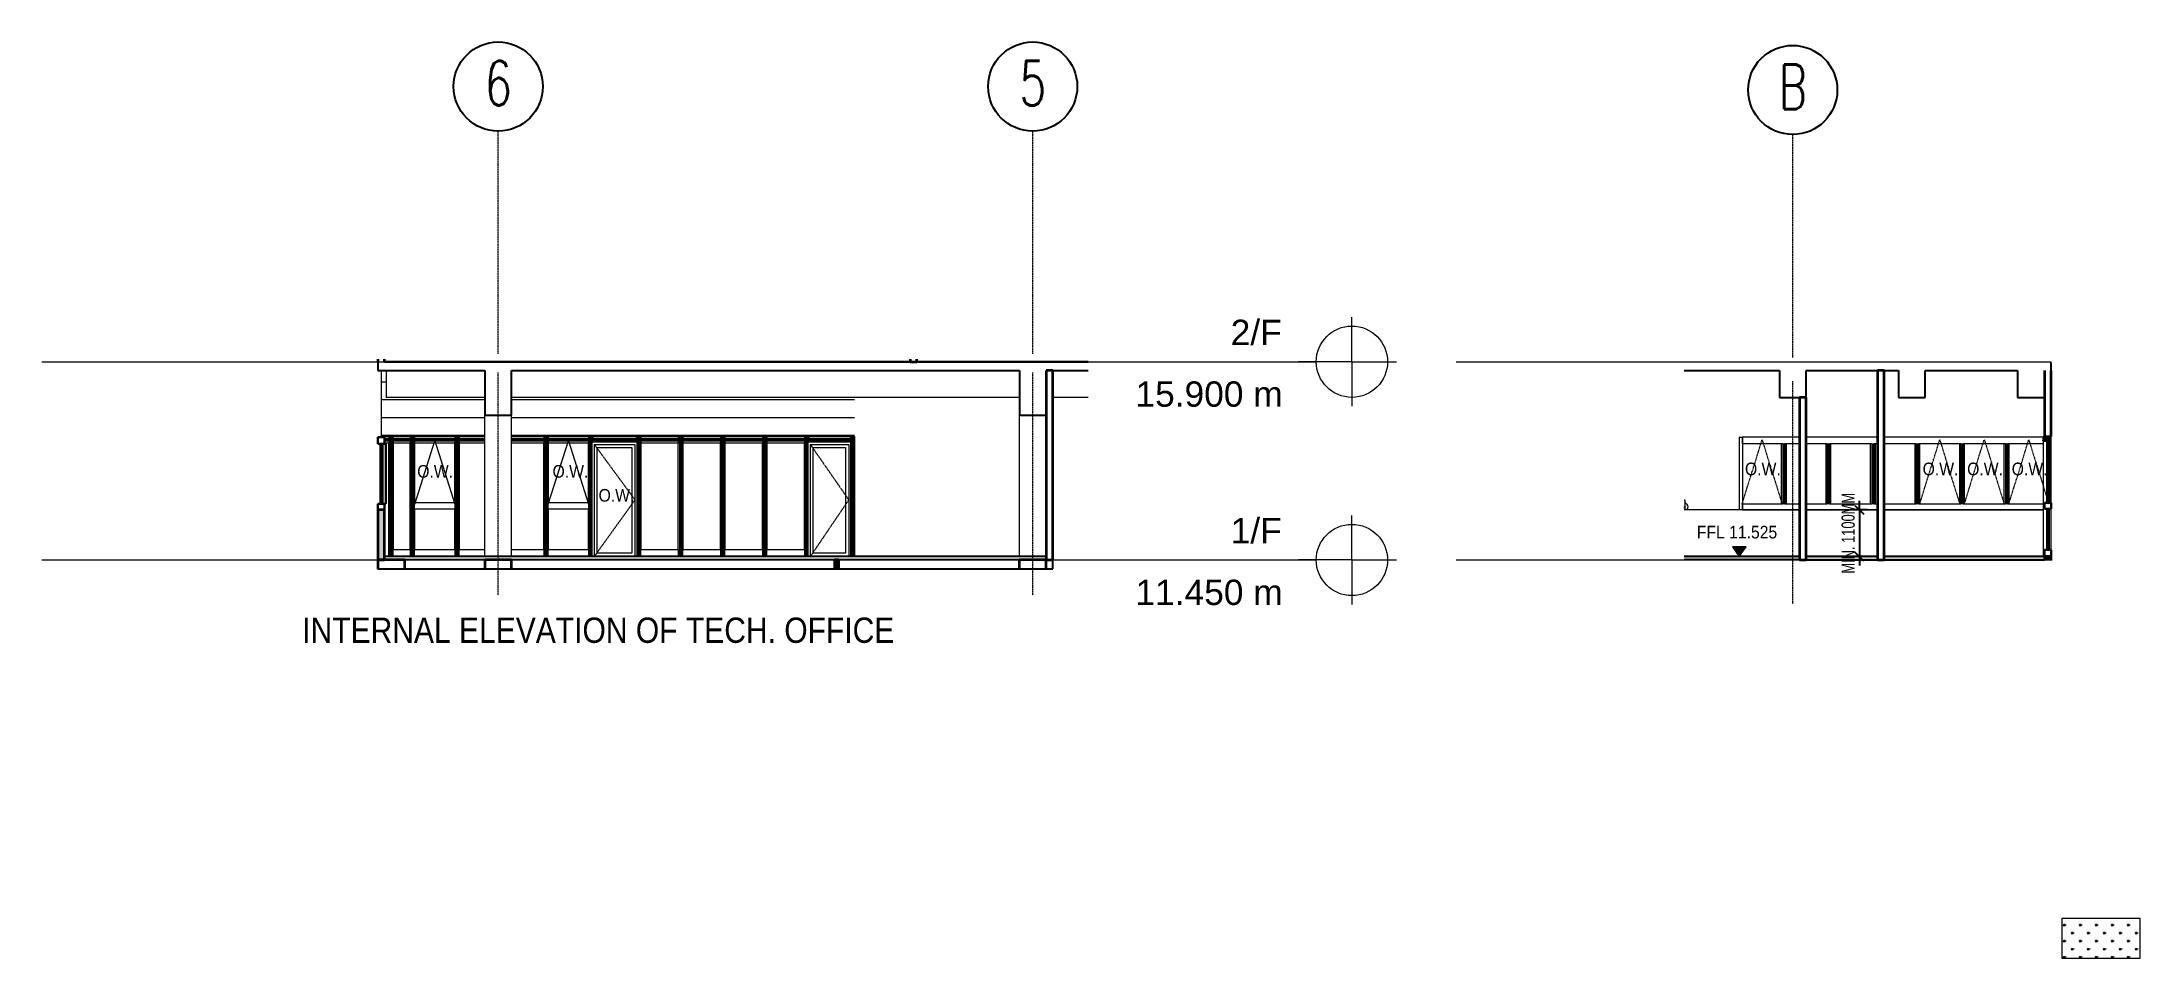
# Model space of a CAD drawing. Header units: millimetres. Extents: x 12827 to 178996, y -27589 to 73652.
# Drawn here: x 131893 to 178996, y 2517 to 23075 of the extents above; entities that cross this region are included whole.
import ezdxf

# ---------------------------------------------------------------- set-up
doc = ezdxf.new("R2010")
doc.units = ezdxf.units.MM
for name, pattern in [('Center', [40, 10, -5, 20, -5]), ('Dash', [6, 3, -3]), ('Grid Line__1_200_', [10.5, 6, -1.5, 1.5, -1.5]), ('Hidden', [7.14375, 4.7625, -2.38125])]:
    doc.linetypes.add(name, pattern=pattern)
for name, color, linetype, lineweight in [('A-ANNO-DIMS', 211, 'Continuous', 5), ('A-ANNO-NOTE', 131, 'Continuous', 25), ('A-DETL', 90, 'Continuous', 9), ('A-DETL-GENF', 92, 'Continuous', 20), ('A-DETL-HDLN', 90, 'Dash', 9), ('A-DETL-THIN', 151, 'Continuous', 9), ('A-FLOR', 192, 'Continuous', 9), ('A-FLOR-LEVL', 51, 'Continuous', 9), ('A-FLOR-PATT', 8, 'Continuous', 9), ('A-GENM', 13, 'Continuous', 20), ('A-GLAZ-CURT', 52, 'Continuous', 20), ('A-GLAZ-CURT-HDLN', 51, 'Hidden', 20), ('A-GLAZ-CWMG', 51, 'Continuous', 20), ('A-WALL', 113, 'Continuous', 20), ('A-WALL-PATT', 111, 'Continuous', 20), ('G-ANNO-TEXT', 231, 'Continuous', 5), ('S-BEAM', 12, 'Continuous', 20), ('S-COLS', 52, 'Continuous', 20), ('S-GRID', 1, 'Continuous', 5), ('S-GRID-IDEN', 1, 'Continuous', 25)]:
    doc.layers.add(name, color=color, linetype=linetype, lineweight=lineweight)
doc.styles.add('Arial_2', font='arial.ttf', dxfattribs={"width": 0.7, "height": 295.05988})
doc.styles.add('RomanS', font='romans__.ttf', dxfattribs={"width": 0.7, "height": 1003.164557})
doc.styles.add('Swis721 BT_1', font='swiss.ttf', dxfattribs={"width": 0.89, "height": 283.821263})
doc.styles.add('Swis721 BT_2', font='swiss.ttf', dxfattribs={"width": 0.85, "height": 567.642527})
doc.styles.add('Swis721 BT_3', font='swiss.ttf', dxfattribs={"height": 567.642527})
doc.dimstyles.new('Linear_-_1_5mm_Arial', dxfattribs={"dimscale": 304.8, "dimtxt": 300, "dimasz": 0.656168, "dimexe": 0.656168, "dimexo": 0.0625, "dimgap": 0.328084, "dimtad": 1, "dimdec": 0, "dimzin": 0, "dimdsep": 46, "dimtxsty": 'Arial_2', "dimblk1": 'OBLIQUE', "dimblk2": 'OBLIQUE', "dimsah": 1, "dimcen": 0.09, "dimadec": 0, "dimazin": 0, "dimtfac": 1, "dimtdec": 4, "dimtix": 1, "dimtmove": 0, "dimatfit": 3, "dimfxl": 0.656168, "dimfxlon": 1, "dimtvp": 1, "dimtolj": 1, "dimtzin": 0, "dimarcsym": 2})

msp = doc.modelspace()

# ---------------------------------------------------------------- texts
at = {"layer": 'A-FLOR-LEVL', "lineweight": 5, "char_height": 567.642527, "attachment_point": 3, "line_spacing_factor": 1.00667, "style": 'Swis721 BT_3'}
for s, insert, width in [('2/F', (159726.50714, 16842.18284), 1360.6660762), ('15.900 m', (159748.42802, 15458.13886), 3923.6138175), ('1/F', (159726.50714, 12392.18284), 1360.6660762), ('11.450 m', (159748.42802, 11008.13886), 3923.6138175)]:
    msp.add_mtext(s, dxfattribs=dict(at, insert=insert, width=width))
at = {"layer": 'G-ANNO-TEXT', "color": 7, "attachment_point": 1, "line_spacing_factor": 1.00667}
for s, insert, char_height, width, style in [('O.W.', (140318.12195, 13580.50802), 283.821263, 932.4, 'Swis721 BT_1'), ('O.W.', (143356.21083, 13580.50802), 283.821263, 932.4, 'Swis721 BT_1'), ('O.W.', (170126.96026, 13635.51858), 283.821263, 932.4, 'Swis721 BT_1'), ('O.W.', (174114.46026, 13635.51858), 283.821263, 932.4, 'Swis721 BT_1'), ('O.W.', (175114.46027, 13635.51858), 283.821263, 932.4, 'Swis721 BT_1'), ('O.W.', (176114.46027, 13635.51858), 283.821263, 932.4, 'Swis721 BT_1'), ('O.W.', (144389.69985, 13043.1999), 283.821263, 932.4, 'Swis721 BT_1'), ('FFL 11.525', (169045.42354, 12216.84676), 283.821263, 2095.2, 'Swis721 BT_1'), ('INTERNAL ELEVATION OF TECH. OFFICE', (137736.13209, 10157.85852), 567.642527, 15393.6, 'Swis721 BT_2')]:
    msp.add_mtext(s, dxfattribs=dict(at, insert=insert, char_height=char_height, width=width, style=style))
at = {"layer": 'S-GRID-IDEN', "lineweight": 5, "char_height": 1003.164557, "attachment_point": 2, "line_spacing_factor": 0.964689, "style": 'RomanS'}
for s, insert, width in [('\\fRomanS|b0|i0|c134|p2|;\\W.7;6', (142138.46849, 22650.3874), 792), ('\\fRomanS|b0|i0|c134|p2|;\\W.7;5', (154138.46849, 22650.3874), 792), ('\\fRomanS|b0|i0|c134|p2|;\\W.7;B', (171201.05753, 22572.92092), 984)]:
    msp.add_mtext(s, dxfattribs=dict(at, insert=insert, width=width))

# ---------------------------------------------------------------- blocks, each defined once
blk = doc.blocks.new('System Panel - _DLN__12_12mm laminated clear glass-18442147-Section 44')
at = {"layer": 'A-GLAZ-CURT'}
for p, q in [((37884, 14075), (37794, 14075)), ((37794, 14075), (37794, 14060)), ((37884, 12665), (37884, 14075)), ((37794, 12710), (37794, 12665)), ((37794, 12665), (37794, 11525)), ((37884, 11525), (37884, 12665))]:
    blk.add_line(p, q, dxfattribs=at)
blk = doc.blocks.new('Rectangular Mullion - DLN_FRAME 2-18442152-Section 44')
at = {"layer": 'A-GLAZ-CWMG'}
for p, q in [((47314, 14175), (47314, 14225)), ((47314, 14160), (47314, 14175)), ((47314, 14175), (48239, 14175)), ((47314, 14140), (47314, 14160)), ((47314, 14160), (48239, 14160)), ((47314, 14125), (47314, 14140)), ((48239, 14140), (47314, 14140)), ((48239, 14225), (48239, 14175)), ((48239, 14175), (48239, 14160)), ((48239, 14160), (48239, 14140)), ((48239, 14140), (48239, 14125)), ((47314, 14095), (47314, 14125)), ((47314, 14125), (48239, 14125)), ((48239, 14125), (48239, 14095))]:
    blk.add_line(p, q, dxfattribs=at)
blk = doc.blocks.new('Rectangular Mullion - DLN_FRAME-18393997-Section 44')
at = {"layer": 'A-GLAZ-CWMG'}
for p, q in [((48264, 12665), (48264, 11525)), ((48279, 11525), (48279, 12665)), ((48299, 12665), (48299, 11525)), ((48314, 12665), (48314, 11525))]:
    blk.add_line(p, q, dxfattribs=at)
blk = doc.blocks.new('System Panel - _DLN__12_12mm laminated clear glass-18442162-Section 44')
at = {"layer": 'A-GLAZ-CURT'}
for p, q in [((41464, 12598), (41464, 11675)), ((42364, 11675), (42364, 12598))]:
    blk.add_line(p, q, dxfattribs=at)
blk = doc.blocks.new('Curtain Wall Door 1 - Curtain Wall Door 1-18442149-Section 44')
at = {"layer": 'A-GLAZ-CURT'}
for p, q in [((43459, 14095), (42444, 14095)), ((42444, 11525), (42444, 14095)), ((42494, 14045), (42494, 11525)), ((42494, 14045), (43409, 14045)), ((42564, 11600), (42564, 13975)), ((42564, 13975), (43339, 13975)), ((43339, 13975), (43339, 11600)), ((43409, 14045), (43409, 11525)), ((43459, 11525), (43459, 14095)), ((43339, 11600), (42564, 11600))]:
    blk.add_line(p, q, dxfattribs=at)
at = {"layer": 'A-GLAZ-CURT-HDLN'}
for p, q in [((42494, 14045), (43409, 12800)), ((43409, 12800), (42494, 11525))]:
    blk.add_line(p, q, dxfattribs=at)
blk = doc.blocks.new('System Panel - _DLN__12_12mm laminated clear glass-18442151-Section 44')
at = {"layer": 'A-GLAZ-CURT'}
for p, q in [((44383, 14075), (43539, 14075)), ((43539, 14075), (43539, 12665)), ((44383, 12665), (44383, 14075)), ((43539, 12665), (43539, 11675)), ((44383, 11675), (44383, 12665))]:
    blk.add_line(p, q, dxfattribs=at)
blk = doc.blocks.new('Rectangular Mullion - DLN_FRAME 2-18442139-Section 44')
at = {"layer": 'A-GLAZ-CWMG'}
for p, q in [((40639, 14175), (41364, 14175)), ((40639, 14160), (41364, 14160)), ((41364, 14140), (40639, 14140)), ((41364, 14225), (41364, 14175)), ((41364, 14175), (41364, 14160)), ((41364, 14160), (41364, 14140)), ((41364, 14140), (41364, 14125)), ((40639, 14125), (41364, 14125)), ((41364, 14125), (41364, 14075))]:
    blk.add_line(p, q, dxfattribs=at)
blk = doc.blocks.new('Rectangular Mullion - DLN_FRAME 2-V311-Section 44')
at = {"layer": 'A-GLAZ-CWMG'}
for p, q in [((41464, 14175), (41464, 14225)), ((41464, 14160), (41464, 14175)), ((41464, 14175), (42364, 14175)), ((41464, 14140), (41464, 14160)), ((41464, 14160), (42364, 14160)), ((41464, 14125), (41464, 14140)), ((42364, 14140), (41464, 14140)), ((42364, 14225), (42364, 14175)), ((42364, 14175), (42364, 14160)), ((42364, 14160), (42364, 14140)), ((42364, 14140), (42364, 14125)), ((41464, 14075), (41464, 14125)), ((41464, 14125), (42364, 14125)), ((42364, 14125), (42364, 14075))]:
    blk.add_line(p, q, dxfattribs=at)
blk = doc.blocks.new('Rectangular Mullion - DLN_FRAME 2-18442148-Section 44')
at = {"layer": 'A-GLAZ-CWMG'}
for p, q in [((42464, 14175), (42464, 14225)), ((42464, 14160), (42464, 14175)), ((42464, 14175), (43439, 14175)), ((42464, 14140), (42464, 14160)), ((42464, 14160), (43439, 14160)), ((42464, 14125), (42464, 14140)), ((43439, 14140), (42464, 14140)), ((43439, 14225), (43439, 14175)), ((43439, 14175), (43439, 14160)), ((43439, 14160), (43439, 14140)), ((43439, 14140), (43439, 14125)), ((42464, 14095), (42464, 14125)), ((42464, 14125), (43439, 14125)), ((43439, 14125), (43439, 14095))]:
    blk.add_line(p, q, dxfattribs=at)
blk = doc.blocks.new('Rectangular Mullion - DLN_FRAME 2-18442150-Section 44')
at = {"layer": 'A-GLAZ-CWMG'}
for p, q in [((43539, 14175), (43539, 14225)), ((43539, 14160), (43539, 14175)), ((43539, 14175), (44383, 14175)), ((43539, 14140), (43539, 14160)), ((43539, 14160), (44383, 14160)), ((43539, 14125), (43539, 14140)), ((44383, 14140), (43539, 14140)), ((44383, 14225), (44383, 14175)), ((44383, 14175), (44383, 14160)), ((44383, 14160), (44383, 14140)), ((44383, 14140), (44383, 14125)), ((43539, 14075), (43539, 14125)), ((43539, 14125), (44383, 14125)), ((44383, 14125), (44383, 14075))]:
    blk.add_line(p, q, dxfattribs=at)
blk = doc.blocks.new('Rectangular Mullion - DLN_150 x 150mm _WD_-STUR_ OPENING-18440278-Section 44')
at = {"layer": 'A-GLAZ-CWMG'}
for p, q in [((43539, 11525), (43539, 11675)), ((44383, 11675), (43539, 11675)), ((44383, 11675), (44383, 11525))]:
    blk.add_line(p, q, dxfattribs=at)
blk = doc.blocks.new('Rectangular Mullion - DLN_FRAME-15967582-Section 44')
at = {"layer": 'A-GLAZ-CWMG'}
for p, q in [((42389, 12665), (42389, 11525)), ((42404, 11525), (42404, 12665)), ((42424, 12665), (42424, 11525)), ((42439, 12665), (42439, 11525))]:
    blk.add_line(p, q, dxfattribs=at)
blk = doc.blocks.new('Rectangular Mullion - DLN_FRAME-15967581-Section 44')
at = {"layer": 'A-GLAZ-CWMG'}
for p, q in [((43464, 12665), (43464, 11525)), ((43479, 11525), (43479, 12665)), ((43499, 12665), (43499, 11525)), ((43514, 12665), (43514, 11525))]:
    blk.add_line(p, q, dxfattribs=at)
blk = doc.blocks.new('System Panel - _DLN__12_12mm laminated clear glass-18442143-Section 44')
at = {"layer": 'A-GLAZ-CURT'}
for p, q in [((41364, 14075), (40639, 14075)), ((41364, 12665), (41364, 14075)), ((41364, 11675), (41364, 12665))]:
    blk.add_line(p, q, dxfattribs=at)
blk = doc.blocks.new('System Panel - _DLN__12_12mm laminated clear glass-V312-Section 44')
at = {"layer": 'A-GLAZ-CURT'}
for p, q in [((40039, 14075), (39464, 14075)), ((39464, 14075), (39464, 12665)), ((39464, 12665), (39464, 11675))]:
    blk.add_line(p, q, dxfattribs=at)
blk = doc.blocks.new('Rectangular Mullion - DLN_FRAME 2-18442144-Section 44')
at = {"layer": 'A-GLAZ-CWMG'}
for p, q in [((37984, 14175), (37984, 14225)), ((37984, 14160), (37984, 14175)), ((37984, 14175), (38364, 14175)), ((37984, 14140), (37984, 14160)), ((37984, 14160), (38364, 14160)), ((37984, 14125), (37984, 14140)), ((38364, 14140), (37984, 14140)), ((38364, 14225), (38364, 14175)), ((38364, 14175), (38364, 14160)), ((38364, 14160), (38364, 14140)), ((38364, 14140), (38364, 14125)), ((37984, 14075), (37984, 14125)), ((37984, 14125), (38364, 14125)), ((38364, 14125), (38364, 14075))]:
    blk.add_line(p, q, dxfattribs=at)
blk = doc.blocks.new('Rectangular Mullion - DLN_FRAME 2-V313-Section 44')
at = {"layer": 'A-GLAZ-CWMG'}
for p, q in [((39464, 14175), (39464, 14225)), ((39464, 14160), (39464, 14175)), ((39464, 14175), (40039, 14175)), ((39464, 14140), (39464, 14160)), ((39464, 14160), (40039, 14160)), ((39464, 14125), (39464, 14140)), ((40039, 14140), (39464, 14140)), ((39464, 14075), (39464, 14125)), ((39464, 14125), (40039, 14125))]:
    blk.add_line(p, q, dxfattribs=at)
blk = doc.blocks.new('Rectangular Mullion - DLN_150 x 150mm _WD_-STUR_ OPENING-18440271-Section 44')
at = {"layer": 'A-GLAZ-CWMG'}
for p, q in [((38464, 11525), (38464, 11675)), ((39364, 11675), (38464, 11675)), ((39364, 11675), (39364, 11525))]:
    blk.add_line(p, q, dxfattribs=at)
blk = doc.blocks.new('Rectangular Mullion - DLN_150 x 150mm _WD_-STUR_ OPENING-V314-Section 44')
at = {"layer": 'A-GLAZ-CWMG'}
for p in [(39464, 11525), (40039, 11675)]:
    blk.add_line(p, (39464, 11675), dxfattribs=at)
blk = doc.blocks.new('Rectangular Mullion - DLN_150 x 150mm _WD_-STUR_ OPENING-V315-Section 44')
at = {"layer": 'A-GLAZ-CWMG'}
for q in [(40639, 11675), (41364, 11525)]:
    blk.add_line((41364, 11675), q, dxfattribs=at)
blk = doc.blocks.new('Rectangular Mullion - DLN_150 x 150mm _WD_-STUR_ OPENING-18440640-Section 44')
at = {"layer": 'A-GLAZ-CWMG', "lineweight": 30}
for p, q in [((37639, 14210), (37639, 14060)), ((37789, 14210), (37639, 14210)), ((37789, 14060), (37789, 14210)), ((37639, 14060), (37789, 14060))]:
    blk.add_line(p, q, dxfattribs=at)
blk = doc.blocks.new('Rectangular Mullion - DLN_135 x 150mm _WD_-STUR_ OPENING-18440606-Section 44')
at = {"layer": 'A-GLAZ-CWMG', "lineweight": 30}
for p, q in [((37639, 12710), (37639, 12575)), ((37789, 12710), (37639, 12710)), ((37639, 12575), (37789, 12575)), ((37789, 12575), (37789, 12710))]:
    blk.add_line(p, q, dxfattribs=at)
blk = doc.blocks.new('Rectangular Mullion - DLN_FRAME-18440576-Section 44')
at = {"layer": 'A-GLAZ-CWMG'}
blk.add_line((37684, 14060), (37684, 12710), dxfattribs=at)
at = {"layer": 'A-GLAZ-CWMG', "lineweight": 30}
for p, q in [((37714, 14060), (37699, 14060)), ((37699, 14060), (37699, 12710)), ((37714, 12710), (37714, 14060)), ((37814, 14060), (37741, 14060)), ((37741, 14060), (37741, 12710)), ((37814, 12710), (37814, 14060)), ((37699, 12710), (37714, 12710)), ((37741, 12710), (37814, 12710))]:
    blk.add_line(p, q, dxfattribs=at)
blk = doc.blocks.new('Curtain Wall Door 1 - Curtain Wall Door 1-18442153-Section 44')
at = {"layer": 'A-GLAZ-CURT'}
for p, q in [((48259, 14095), (47294, 14095)), ((47294, 11525), (47294, 14095)), ((47344, 14045), (47344, 11525)), ((47344, 14045), (48209, 14045)), ((47414, 11600), (47414, 13975)), ((47414, 13975), (48139, 13975)), ((48139, 13975), (48139, 11600)), ((48209, 14045), (48209, 11525)), ((48259, 11525), (48259, 14095)), ((48139, 11600), (47414, 11600))]:
    blk.add_line(p, q, dxfattribs=at)
at = {"layer": 'A-GLAZ-CURT-HDLN'}
for p, q in [((47344, 14045), (48209, 12800)), ((48209, 12800), (47344, 11525))]:
    blk.add_line(p, q, dxfattribs=at)
blk = doc.blocks.new('System Panel - _DLN__12_12mm laminated clear glass-18442163-Section 44')
at = {"layer": 'A-GLAZ-CURT'}
for p, q in [((39364, 14075), (38464, 14075)), ((38464, 14075), (38464, 12733)), ((39364, 12733), (39364, 14075))]:
    blk.add_line(p, q, dxfattribs=at)
blk = doc.blocks.new('Rectangular Mullion - DLN_FRAME-16088856-Section 44')
at = {"layer": 'A-GLAZ-CWMG'}
for p, q in [((48239, 14225), (48239, 14175)), ((48264, 14225), (48279, 14225)), ((48264, 14225), (48264, 12665)), ((48279, 14225), (48299, 14225)), ((48279, 12665), (48279, 14225)), ((48299, 14225), (48314, 14225)), ((48299, 14225), (48299, 12665)), ((48314, 14225), (48314, 12665)), ((48239, 14125), (48239, 14095))]:
    blk.add_line(p, q, dxfattribs=at)
blk = doc.blocks.new('Rectangular Mullion - DLN_FRAME-16088757-Section 44')
at = {"layer": 'A-GLAZ-CWMG'}
for p, q in [((38364, 14225), (38364, 14175)), ((38389, 14225), (38404, 14225)), ((38389, 14225), (38389, 12665)), ((38404, 14225), (38424, 14225)), ((38404, 12665), (38404, 14225)), ((38424, 14225), (38439, 14225)), ((38424, 14225), (38424, 12665)), ((38439, 14225), (38439, 12665)), ((38464, 14225), (38464, 14175)), ((38364, 14125), (38364, 14075)), ((38464, 14125), (38464, 14075))]:
    blk.add_line(p, q, dxfattribs=at)
blk = doc.blocks.new('Rectangular Mullion - DLN_FRAME-V316-Section 44')
at = {"layer": 'A-GLAZ-CWMG'}
for p, q in [((42364, 14225), (42364, 14175)), ((42389, 14225), (42404, 14225)), ((42389, 14225), (42389, 12665)), ((42404, 14225), (42424, 14225)), ((42404, 12665), (42404, 14225)), ((42424, 14225), (42439, 14225)), ((42424, 14225), (42424, 12665)), ((42439, 14225), (42439, 12665)), ((42464, 14225), (42464, 14175)), ((42364, 14125), (42364, 14075)), ((42464, 14125), (42464, 14095))]:
    blk.add_line(p, q, dxfattribs=at)
blk = doc.blocks.new('Rectangular Mullion - DLN_FRAME-16088758-Section 44')
at = {"layer": 'A-GLAZ-CWMG'}
for p, q in [((43439, 14225), (43439, 14175)), ((43464, 14225), (43479, 14225)), ((43464, 14225), (43464, 12665)), ((43479, 14225), (43499, 14225)), ((43479, 12665), (43479, 14225)), ((43499, 14225), (43514, 14225)), ((43499, 14225), (43499, 12665)), ((43514, 14225), (43514, 12665)), ((43539, 14225), (43539, 14175)), ((43439, 14125), (43439, 14095)), ((43539, 14125), (43539, 14075))]:
    blk.add_line(p, q, dxfattribs=at)
blk = doc.blocks.new('Rectangular Mullion - DLN_FRAME-V317-Section 44')
at = {"layer": 'A-GLAZ-CWMG'}
for p, q in [((44383, 14225), (44383, 14175)), ((44408, 14225), (44423, 14225)), ((44408, 14225), (44408, 12665)), ((44423, 14225), (44443, 14225)), ((44423, 12665), (44423, 14225)), ((44443, 14225), (44458, 14225)), ((44443, 14225), (44443, 12665)), ((44458, 14225), (44458, 12665)), ((44483, 14225), (44483, 14175)), ((44383, 14125), (44383, 14075)), ((44483, 14125), (44483, 14075))]:
    blk.add_line(p, q, dxfattribs=at)
blk = doc.blocks.new('Rectangular Mullion - DLN_FRAME-V318-Section 44')
at = {"layer": 'A-GLAZ-CWMG'}
for p, q in [((47214, 14225), (47214, 14175)), ((47239, 14225), (47254, 14225)), ((47239, 14225), (47239, 12665)), ((47254, 14225), (47274, 14225)), ((47254, 12665), (47254, 14225)), ((47274, 14225), (47289, 14225)), ((47274, 14225), (47274, 12665)), ((47289, 14225), (47289, 12665)), ((47314, 14225), (47314, 14175)), ((47214, 14125), (47214, 14075)), ((47314, 14125), (47314, 14095))]:
    blk.add_line(p, q, dxfattribs=at)
blk = doc.blocks.new('Rectangular Mullion - DLN_135 x 150mm _WD_-STUR_ OPENING-18442161-Section 44')
at = {"layer": 'A-GLAZ-CWMG'}
for p, q in [((41464, 12598), (41464, 12733)), ((42364, 12733), (41464, 12733)), ((42364, 12733), (42364, 12598)), ((41464, 12598), (42364, 12598))]:
    blk.add_line(p, q, dxfattribs=at)
blk = doc.blocks.new('Structural Framing 2 - Structural Framing 2-14365667-Section 44')
at = {"layer": 'S-BEAM', "lineweight": 35}
for p, q in [((37639, 11450), (37639, 11246)), ((38246, 11450), (37639, 11450)), ((38246, 11246), (38246, 11450)), ((40039, 11450), (40039, 11246)), ((40639, 11450), (40039, 11450)), ((40639, 11246), (40639, 11450)), ((52039, 11450), (52039, 11246)), ((52639, 11450), (52039, 11450)), ((52639, 11246), (52639, 11450))]:
    blk.add_line(p, q, dxfattribs=at)
blk = doc.blocks.new('System Panel - _DLN__12_12mm laminated clear glass-18442145-Section 44')
at = {"layer": 'A-GLAZ-CURT'}
for p, q in [((38364, 14075), (37984, 14075)), ((37984, 14075), (37984, 12665)), ((38364, 12665), (38364, 14075)), ((37984, 12665), (37984, 11675)), ((38364, 11675), (38364, 12665))]:
    blk.add_line(p, q, dxfattribs=at)
blk = doc.blocks.new('Rectangular Mullion - DLN_FRAME 2-18442146-Section 44')
at = {"layer": 'A-GLAZ-CWMG'}
for p, q in [((37794, 14175), (37794, 14225)), ((37794, 14160), (37794, 14175)), ((37794, 14175), (37884, 14175)), ((37794, 14140), (37794, 14160)), ((37794, 14160), (37884, 14160)), ((37794, 14125), (37794, 14140)), ((37884, 14140), (37794, 14140)), ((37884, 14225), (37884, 14175)), ((37884, 14175), (37884, 14160)), ((37884, 14160), (37884, 14140)), ((37884, 14140), (37884, 14125)), ((37794, 14075), (37794, 14125)), ((37794, 14125), (37884, 14125)), ((37884, 14125), (37884, 14075))]:
    blk.add_line(p, q, dxfattribs=at)
blk = doc.blocks.new('Rectangular Mullion - DLN_150 x 150mm _WD_-STUR_ OPENING-18440291-Section 44')
at = {"layer": 'A-GLAZ-CWMG'}
for p, q in [((37984, 11525), (37984, 11675)), ((38364, 11675), (37984, 11675)), ((38364, 11675), (38364, 11525))]:
    blk.add_line(p, q, dxfattribs=at)
blk = doc.blocks.new('System Panel - _DLN__12_12mm laminated clear glass-18442162-Section 45')
at = {"layer": 'A-GLAZ-CURT', "lineweight": 30}
for p, q in [((45620, 12598), (45620, 11675)), ((45645, 12598), (45620, 12598)), ((45645, 11675), (45645, 12598)), ((45620, 11675), (45645, 11675))]:
    blk.add_line(p, q, dxfattribs=at)
blk = doc.blocks.new('Rectangular Mullion - DLN_FRAME 2-18442139-Section 45')
at = {"layer": 'A-GLAZ-CWMG', "lineweight": 30}
for p, q in [((45605, 14175), (45532, 14175)), ((45532, 14175), (45532, 14160)), ((45532, 14160), (45552, 14160)), ((45532, 14140), (45532, 14125)), ((45552, 14140), (45532, 14140)), ((45552, 14160), (45552, 14140)), ((45605, 14155), (45605, 14175)), ((45632, 14155), (45605, 14155)), ((45605, 14125), (45605, 14145)), ((45605, 14145), (45632, 14145)), ((45662, 14225), (45632, 14225)), ((45632, 14225), (45632, 14155)), ((45632, 14145), (45632, 14075)), ((45647, 14125), (45647, 14175)), ((45647, 14175), (45662, 14175)), ((45662, 14175), (45662, 14225)), ((45532, 14125), (45605, 14125)), ((45632, 14075), (45662, 14075)), ((45662, 14125), (45647, 14125)), ((45662, 14075), (45662, 14125))]:
    blk.add_line(p, q, dxfattribs=at)
blk = doc.blocks.new('Rectangular Mullion - DLN_150 x 150mm _WD_-STUR_ OPENING-18440271-Section 45')
at = {"layer": 'A-GLAZ-CWMG', "lineweight": 30}
for p, q in [((45557, 11675), (45557, 11525)), ((45707, 11675), (45557, 11675)), ((45557, 11525), (45707, 11525)), ((45707, 11525), (45707, 11675))]:
    blk.add_line(p, q, dxfattribs=at)
blk = doc.blocks.new('Rectangular Mullion - DLN_FRAME-15967582-Section 45')
at = {"layer": 'A-GLAZ-CWMG'}
for p, q in [((45532, 12665), (45532, 11525)), ((45605, 12598), (45605, 11675)), ((45662, 12598), (45662, 11675))]:
    blk.add_line(p, q, dxfattribs=at)
blk = doc.blocks.new('System Panel - _DLN__12_12mm laminated clear glass-18440646-Section 45')
at = {"layer": 'A-GLAZ-CURT'}
blk.add_line((44757, 14060), (44757, 12710), dxfattribs=at)
blk = doc.blocks.new('System Panel - _DLN__12_12mm laminated clear glass-18440639-Section 45')
at = {"layer": 'A-GLAZ-CURT'}
for p, q in [((43757, 14060), (43757, 12710)), ((44657, 12710), (44657, 14060))]:
    blk.add_line(p, q, dxfattribs=at)
blk = doc.blocks.new('System Panel - _DLN__12_12mm laminated clear glass-18440579-Section 45')
at = {"layer": 'A-GLAZ-CURT'}
for p, q in [((42757, 14060), (42757, 12710)), ((43657, 12710), (43657, 14060))]:
    blk.add_line(p, q, dxfattribs=at)
blk = doc.blocks.new('System Panel - _DLN__12_12mm laminated clear glass-18440643-Section 45')
at = {"layer": 'A-GLAZ-CURT'}
blk.add_line((39657, 12710), (39657, 14060), dxfattribs=at)
blk = doc.blocks.new('Rectangular Mullion - DLN_150 x 150mm _WD_-STUR_ OPENING-18440642-Section 45')
at = {"layer": 'A-GLAZ-CWMG'}
for p, q in [((38782, 14060), (38782, 14210)), ((39707, 14210), (38782, 14210)), ((39682, 14060), (38782, 14060))]:
    blk.add_line(p, q, dxfattribs=at)
blk = doc.blocks.new('Rectangular Mullion - DLN_135 x 150mm _WD_-STUR_ OPENING-18440605-Section 45')
at = {"layer": 'A-GLAZ-CWMG'}
for p, q in [((44707, 12575), (45532, 12575)), ((44732, 12710), (45532, 12710))]:
    blk.add_line(p, q, dxfattribs=at)
blk = doc.blocks.new('Rectangular Mullion - DLN_75 x 150mm _WD_-STUR_ OPENING-18440581-Section 45')
at = {"layer": 'A-GLAZ-CWMG'}
for p, q in [((38707, 14210), (38782, 14210)), ((38707, 14210), (38707, 12575)), ((38782, 14210), (38782, 12575)), ((38782, 12575), (38707, 12575))]:
    blk.add_line(p, q, dxfattribs=at)
blk = doc.blocks.new('Rectangular Mullion - DLN_FRAME-18440582-Section 45')
at = {"layer": 'A-GLAZ-CWMG'}
for p, q in [((45662, 14210), (45667, 14210)), ((45667, 14210), (45682, 14210)), ((45667, 14210), (45667, 12733)), ((45682, 14210), (45707, 14210)), ((45682, 12733), (45682, 14210)), ((45707, 12733), (45707, 14210)), ((45667, 12575), (45662, 12575)), ((45667, 12598), (45667, 12575)), ((45682, 12575), (45667, 12575)), ((45682, 12575), (45682, 12598)), ((45707, 12575), (45707, 12598))]:
    blk.add_line(p, q, dxfattribs=at)
blk = doc.blocks.new('Rectangular Mullion - DLN_150 x 150mm _WD_-STUR_ OPENING-18440647-Section 45')
at = {"layer": 'A-GLAZ-CWMG'}
for p, q in [((45532, 14210), (44707, 14210)), ((45532, 14060), (44732, 14060))]:
    blk.add_line(p, q, dxfattribs=at)
blk = doc.blocks.new('Rectangular Mullion - DLN_150 x 150mm _WD_-STUR_ OPENING-18440640-Section 45')
at = {"layer": 'A-GLAZ-CWMG'}
for p, q in [((44707, 14210), (43707, 14210)), ((44682, 14060), (43732, 14060))]:
    blk.add_line(p, q, dxfattribs=at)
blk = doc.blocks.new('Rectangular Mullion - DLN_150 x 150mm _WD_-STUR_ OPENING-V319-Section 45')
at = {"layer": 'A-GLAZ-CWMG'}
for p, q in [((43707, 14210), (42707, 14210)), ((43682, 14060), (42732, 14060))]:
    blk.add_line(p, q, dxfattribs=at)
blk = doc.blocks.new('Rectangular Mullion - DLN_150 x 150mm _WD_-STUR_ OPENING-V320-Section 45')
at = {"layer": 'A-GLAZ-CWMG'}
for p, q in [((41807, 14210), (41707, 14210)), ((42707, 14210), (41957, 14210)), ((41807, 14060), (41732, 14060)), ((42682, 14060), (41957, 14060))]:
    blk.add_line(p, q, dxfattribs=at)
blk = doc.blocks.new('Rectangular Mullion - DLN_150 x 150mm _WD_-STUR_ OPENING-V321-Section 45')
at = {"layer": 'A-GLAZ-CWMG'}
for p, q in [((40057, 14210), (39707, 14210)), ((40707, 14210), (40207, 14210)), ((40057, 14060), (39732, 14060)), ((40682, 14060), (40207, 14060))]:
    blk.add_line(p, q, dxfattribs=at)
blk = doc.blocks.new('Rectangular Mullion - DLN_135 x 150mm _WD_-STUR_ OPENING-18440606-Section 45')
at = {"layer": 'A-GLAZ-CWMG'}
for p, q in [((43707, 12575), (44707, 12575)), ((43732, 12710), (44682, 12710))]:
    blk.add_line(p, q, dxfattribs=at)
blk = doc.blocks.new('Rectangular Mullion - DLN_135 x 150mm _WD_-STUR_ OPENING-V322-Section 45')
at = {"layer": 'A-GLAZ-CWMG'}
for p, q in [((42707, 12575), (43707, 12575)), ((42732, 12710), (43682, 12710))]:
    blk.add_line(p, q, dxfattribs=at)
blk = doc.blocks.new('Rectangular Mullion - DLN_135 x 150mm _WD_-STUR_ OPENING-V323-Section 45')
at = {"layer": 'A-GLAZ-CWMG'}
for p, q in [((41707, 12575), (41807, 12575)), ((41732, 12710), (41807, 12710)), ((41957, 12710), (42682, 12710)), ((41957, 12575), (42707, 12575))]:
    blk.add_line(p, q, dxfattribs=at)
blk = doc.blocks.new('Rectangular Mullion - DLN_135 x 150mm _WD_-STUR_ OPENING-V324-Section 45')
at = {"layer": 'A-GLAZ-CWMG'}
for p, q in [((39707, 12575), (40057, 12575)), ((39732, 12710), (40057, 12710)), ((40207, 12710), (40682, 12710)), ((40207, 12575), (40707, 12575))]:
    blk.add_line(p, q, dxfattribs=at)
blk = doc.blocks.new('Rectangular Mullion - DLN_135 x 150mm _WD_-STUR_ OPENING-18440621-Section 45')
at = {"layer": 'A-GLAZ-CWMG'}
for p, q in [((38782, 12575), (38782, 12710)), ((38782, 12710), (39682, 12710)), ((38782, 12575), (39707, 12575))]:
    blk.add_line(p, q, dxfattribs=at)
blk = doc.blocks.new('Rectangular Mullion - DLN_FRAME-18440576-Section 45')
at = {"layer": 'A-GLAZ-CWMG'}
for p, q in [((44682, 14060), (44697, 14060)), ((44682, 14060), (44682, 12710)), ((44697, 14060), (44717, 14060)), ((44697, 14060), (44697, 12710)), ((44717, 14060), (44732, 14060)), ((44717, 12710), (44717, 14060)), ((44732, 14060), (44732, 12710)), ((44697, 12710), (44682, 12710)), ((44717, 12710), (44697, 12710)), ((44732, 12710), (44717, 12710))]:
    blk.add_line(p, q, dxfattribs=at)
blk = doc.blocks.new('System Panel - _DLN__12_12mm laminated clear glass-18442163-Section 45')
at = {"layer": 'A-GLAZ-CURT', "lineweight": 30}
for p, q in [((45620, 14075), (45620, 12733)), ((45645, 14075), (45620, 14075)), ((45645, 12733), (45645, 14075)), ((45620, 12733), (45645, 12733))]:
    blk.add_line(p, q, dxfattribs=at)
blk = doc.blocks.new('Rectangular Mullion - DLN_FRAME-16088757-Section 45')
at = {"layer": 'A-GLAZ-CWMG'}
for p, q in [((45532, 14225), (45557, 14225)), ((45532, 14225), (45532, 14175)), ((45532, 14160), (45532, 14140)), ((45605, 14225), (45605, 14175)), ((45662, 14175), (45662, 14125)), ((45532, 14125), (45532, 12665)), ((45605, 14125), (45605, 12733)), ((45662, 14075), (45662, 12733))]:
    blk.add_line(p, q, dxfattribs=at)
blk = doc.blocks.new('Rectangular Mullion - DLN_135 x 150mm _WD_-STUR_ OPENING-18442161-Section 45')
at = {"layer": 'A-GLAZ-CWMG', "lineweight": 30}
for p, q in [((45557, 12733), (45557, 12598)), ((45707, 12733), (45557, 12733)), ((45707, 12598), (45707, 12733)), ((45557, 12598), (45707, 12598))]:
    blk.add_line(p, q, dxfattribs=at)
blk = doc.blocks.new('DLN_Banner hook - DLN_Banner hook-13170166-Section 45')
at = {"layer": 'A-GENM'}
for p, q in [((37470, 12801), (37482, 12801)), ((37482, 12801), (37482, 12735)), ((37482, 12735), (37482, 12575))]:
    blk.add_line(p, q, dxfattribs=at)
for radius, start, end in [(100, 321.3391, 75.5225), (25, 0, 59.286), (25, 300.714, 0)]:
    blk.add_arc((37457, 12638), radius, start, end, dxfattribs=at)
blk = doc.blocks.new('Level - Bubble - 3_0mm-236686-Section 44')
at = {"layer": 'A-FLOR-LEVL', "lineweight": 15}
for q in [(59505, 12450), (58305, 11450), (59505, 10450), (60505, 11450), (60505, 11450)]:
    blk.add_line((59505, 11450), q, dxfattribs=at)
blk.add_circle((59505, 11450), 800, dxfattribs=at)
blk = doc.blocks.new('Grid - Bubble - 10mm-1724413-Section 44')
at = {"layer": 'A-ANNO-NOTE'}
blk.add_circle((52339, 22075), 1000, dxfattribs=at)
blk = doc.blocks.new('Grid - Bubble - 10mm-1724413-Section 45')
at = {"layer": 'A-ANNO-NOTE'}
blk.add_circle((39907, 21998), 1000, dxfattribs=at)
blk = doc.blocks.new('_Oblique')
at = {"color": 0, "linetype": 'ByBlock', "lineweight": -2}
blk.add_line((-0.5, -0.5), (0.5, 0.5), dxfattribs=at)
blk = doc.blocks.new('DIMBLOCK172-Section 45')
at = {"layer": 'A-ANNO-DIMS', "color": 0, "lineweight": -2, "transparency": 16777216}
for p, q in [((172695, 12575), (172695, 12775)), ((172875, 12575), (172495, 12575)), ((172695, 12575), (172695, 11525)), ((172875, 11525), (172495, 11525)), ((172695, 11525), (172695, 11325))]:
    blk.add_line(p, q, dxfattribs=at)
at = {"layer": 'Defpoints', "color": 0, "transparency": 16777216}
for p in [(172895, 12575), (172695, 11525), (172895, 11525)]:
    blk.add_point(p, dxfattribs=at)
at = {"layer": 'A-ANNO-DIMS', "color": 0, "lineweight": -2, "transparency": 16777216, "xscale": 200, "yscale": 200, "zscale": 200}
for p, rotation in [((172695, 12575), 270), ((172695, 11525), 90)]:
    blk.add_blockref('_Oblique', p, dxfattribs=dict(at, rotation=rotation))
at = {"layer": 'A-ANNO-DIMS', "color": 0, "transparency": 16777216, "insert": (172444, 12050), "char_height": 295.06, "width": 2126.77, "attachment_point": 5, "rotation": 90, "style": 'Arial_2'}
blk.add_mtext('\\A1;MIN. 1100MM', dxfattribs=at)

# ---------------------------------------------------------------- dimensions: what is measured, and where the dimension line sits
at = {"layer": 'A-ANNO-DIMS'}
dim = msp.add_linear_dim(base=(172694.50646, 11525), p1=(172894.50646, 12575), p2=(172894.50646, 11525), angle=90, text='MIN. 1100MM', dimstyle='Linear_-_1_5mm_Arial', override={"dimpost": '<>', "dimfxl": 1050}, dxfattribs=at)
dim.commit()
dim.dimension.update_dxf_attribs({"geometry": 'DIMBLOCK172-Section 45', "text_midpoint": (172443.85685, 12050)})

# ---------------------------------------------------------------- hatches: boundary and pattern name
at = {"layer": 'A-DETL-GENF'}
msp.add_hatch(color=7, dxfattribs=at).paths.add_polyline_path([(169998.37198, 11525), (170152.37273, 11744.93586), (169844.37123, 11744.93586)], flags=0)
at = {"layer": 'A-DETL-GENF', "lineweight": 5}
h = msp.add_hatch(dxfattribs=at)
h.set_pattern_fill('FP_1975', color=55, style=0, pattern_type=2)
h.set_pattern_definition([(90, (175504.77, 0), (-179.605, 179.605), [47.625, -311.585]), (45, (175504.77, 0), (-179.605, 179.605), [47.625, -206.375]), (135, (175504.77, 0), (-179.605, -179.605), [47.625, -206.375])])
h.paths.add_polyline_path([(178995.67873, 2516.94588), (178995.67873, 3405.60917), (177236.67977, 3405.60917), (177236.67977, 2516.94588)], flags=0)
at = {"layer": 'A-FLOR-PATT'}
for points in [[(170836.86705, 11450), (171348.37198, 11450), (171348.37198, 11525), (168761.11844, 11525), (168761.11844, 11450), (170152.37273, 11450)], [(172912.61565, 11450), (173098.37198, 11450), (173098.37198, 11525), (171498.37198, 11525), (171498.37198, 11450)], [(174988.36426, 11450), (176848.37199, 11450), (176848.37199, 11525), (173248.37198, 11525), (173248.37198, 11450)]]:
    msp.add_hatch(color=106, dxfattribs=at).paths.add_polyline_path(points, flags=0)
at = {"layer": 'A-WALL-PATT', "lineweight": 9}
h = msp.add_hatch(dxfattribs=at)
h.set_pattern_fill('FP_1974', color=256, style=0, pattern_type=2)
h.set_pattern_definition([(180, (139510.8, 11450), (-5e-14, -400), [])])
h.paths.add_polyline_path([(144200.78294, 14225), (150135.78294, 14225), (150135.78294, 15100), (142435.78294, 15100), (142435.78294, 14225), (144185.78294, 14225)], flags=0)
h.paths.add_polyline_path([(139755.78294, 14225), (141835.78294, 14225), (141835.78294, 15100), (139620.40164, 15100), (139620.40164, 15700), (139510.78295, 15700), (139510.78295, 14225), (139740.78294, 14225)], flags=0)
at = {"layer": 'A-WALL-PATT'}
for points in [[(139585.78295, 11450), (139585.78295, 12575), (139435.78295, 12575), (139435.78295, 11450)], [(149785.78294, 11246.2125), (149785.78294, 11450), (149685.78294, 11450), (149685.78294, 11246.2125)], [(176848.37199, 11441.79622), (176998.37199, 11441.79622), (176998.37199, 11526.22389), (176848.37199, 11526.22389)]]:
    msp.add_hatch(color=116, dxfattribs=at).paths.add_polyline_path(points, flags=0)

# ---------------------------------------------------------------- linework, layer by layer
at = {"layer": 'A-DETL'}
for p, q in [((140260.78294, 12702.5), (140710.78294, 14125)), ((140710.78294, 14125), (141160.78294, 12702.5)), ((143260.78294, 12702.5), (143710.78294, 14125)), ((143710.78294, 14125), (144160.78294, 12702.5))]:
    msp.add_line(p, q, dxfattribs=at)
at = {"layer": 'A-DETL-HDLN'}
for p, q in [((170060.87198, 12700), (170510.87198, 14150)), ((170510.87198, 14150), (170960.87199, 12700)), ((174048.37198, 12700), (174498.37198, 14150)), ((174498.37198, 14150), (174948.37199, 12700)), ((175048.37199, 12700), (175498.37199, 14150)), ((175498.37199, 14150), (175948.37199, 12700)), ((176048.37199, 12700), (176498.37199, 14150)), ((176498.37199, 14150), (176948.37199, 12700))]:
    msp.add_line(p, q, dxfattribs=at)
at = {"layer": 'A-DETL-THIN'}
for p, q in [((170152.37273, 11744.93586), (169844.37123, 11744.93586)), ((169844.37123, 11744.93586), (169998.37198, 11525)), ((169998.37198, 11525), (170152.37273, 11744.93586))]:
    msp.add_line(p, q, dxfattribs=at)
at = {"layer": 'A-DETL-THIN', "lineweight": 5}
for p, q in [((178995.67873, 3405.60917), (177236.67977, 3405.60917)), ((177236.67977, 3405.60917), (177236.67977, 2516.94588)), ((178995.67873, 2516.94588), (178995.67873, 3405.60917)), ((177236.67977, 2516.94588), (178995.67873, 2516.94588))]:
    msp.add_line(p, q, dxfattribs=at)
at = {"layer": 'A-FLOR', "lineweight": 25}
for p, q in [((139435.78295, 15900), (139435.78295, 15700)), ((139435.78295, 15700), (141835.78294, 15700)), ((139585.78295, 15958.84871), (139585.78295, 15900)), ((139585.78295, 15900), (151385.78294, 15900)), ((155383.01365, 15900), (139585.783, 15900)), ((141835.78294, 15700), (141835.78294, 14700)), ((142435.78294, 15700), (153835.78294, 15700)), ((142435.78294, 14700), (142435.78294, 15700)), ((151535.78294, 15900), (155383.01365, 15900)), ((153835.78294, 15700), (153835.78294, 14700)), ((154435.78294, 15700), (155383.01365, 15700)), ((154435.78294, 14700), (154435.78294, 15700)), ((168761.11844, 15700), (170898.37198, 15700)), ((170898.37198, 15700), (170898.37198, 15100)), ((171498.37198, 15700), (173573.37198, 15700)), ((171498.37198, 15100), (171498.37198, 15700)), ((173573.37198, 15700), (173573.37198, 15100)), ((174173.37198, 15700), (176248.37198, 15700)), ((174173.37198, 15100), (174173.37198, 15700)), ((176248.37198, 15700), (176248.37198, 15100)), ((176848.37198, 15100), (176848.37198, 15700)), ((176998.37199, 15700), (176998.37199, 15879.68387)), ((170898.37198, 15100), (171348.37198, 15100)), ((173573.37198, 15100), (174173.37198, 15100)), ((176248.37198, 15100), (176848.37198, 15100)), ((141835.78294, 14700), (142435.78294, 14700)), ((153835.78294, 14700), (154435.78294, 14700)), ((154585.78294, 11450), (139435.78295, 11450)), ((139435.78295, 11450), (139435.78295, 11250)), ((154435.78294, 11525), (139585.78295, 11525)), ((139585.78295, 11525), (139585.78295, 11450)), ((154435.78294, 11450), (154435.78294, 11525)), ((154585.78294, 11250), (154585.78294, 11450)), ((171348.37198, 11525), (168761.11844, 11525)), ((171498.37198, 11450), (168761.11844, 11450)), ((170898.37198, 11450), (170898.37198, 11441.79622)), ((173098.37198, 11525), (171498.37198, 11525)), ((171498.37198, 11450), (173098.37198, 11450)), ((171498.37198, 11441.79622), (171498.37198, 11450)), ((176848.37199, 11525), (173248.37198, 11525)), ((173248.37198, 11450), (176848.37199, 11450)), ((173573.37198, 11450), (173573.37198, 11441.79622)), ((174173.37198, 11441.79622), (174173.37198, 11450)), ((176248.37198, 11450), (176248.37198, 11441.79622)), ((176848.37199, 11450), (176848.37199, 11525)), ((139435.78295, 11250), (154585.78294, 11250))]:
    msp.add_line(p, q, dxfattribs=at)
at = {"layer": 'A-FLOR'}
for p, q in [((139620.40164, 15700), (139620.40164, 15100)), ((141835.78294, 15100), (139620.40164, 15100)), ((153835.78294, 15100), (142435.78294, 15100)), ((155383.01365, 15100), (154585.78294, 15100)), ((176848.37198, 11441.79622), (176848.37198, 11450))]:
    msp.add_line(p, q, dxfattribs=at)
at = {"layer": 'A-FLOR-LEVL', "linetype": 'Center', "lineweight": 5}
for p, q in [((131893.36793, 15900), (160500.99933, 15900)), ((163642.79756, 15900), (176998.37199, 15900)), ((131893.36793, 11450), (160500.99933, 11450)), ((163642.79756, 11450), (176998.37199, 11450))]:
    msp.add_line(p, q, dxfattribs=at)
at = {"layer": 'A-WALL', "lineweight": 35}
for p, q in [((139435.783, 15958.84871), (139435.783, 15900)), ((139585.783, 15900), (139585.783, 15958.84871)), ((151385.78294, 15958.84871), (151385.78294, 15900)), ((151385.78294, 15900), (151535.78294, 15900)), ((151535.78294, 15900), (151535.78294, 15958.84871)), ((154435.78294, 15700), (154435.78294, 11450)), ((154585.78294, 15700), (154435.78294, 15700)), ((154585.78294, 11450), (154585.78294, 15700)), ((173248.37198, 15700), (173098.37198, 15700)), ((173098.37198, 15700), (173098.37198, 11450)), ((173248.37198, 11450), (173248.37198, 15700)), ((176848.37199, 15700), (176848.37199, 14225)), ((176998.37199, 14225), (176998.37199, 15700)), ((171498.37198, 15100), (171348.37198, 15100)), ((171348.37198, 15100), (171348.37198, 11450)), ((171498.37198, 11450), (171498.37198, 15100)), ((176848.37199, 14225), (176998.37199, 14225)), ((139585.78295, 12575), (139435.78295, 12575)), ((139435.78295, 12575), (139435.78295, 11450)), ((139585.78295, 11450), (139585.78295, 12575)), ((139435.78295, 11450), (139585.78295, 11450)), ((149685.78294, 11450), (149685.78294, 11246.2125)), ((149785.78294, 11450), (149685.78294, 11450)), ((149785.78294, 11246.2125), (149785.78294, 11450)), ((154435.78294, 11450), (154585.78294, 11450)), ((171348.37198, 11450), (171498.37198, 11450)), ((173098.37198, 11450), (173248.37198, 11450)), ((176848.37199, 11526.22389), (176848.37199, 11450)), ((176998.37199, 11526.22389), (176848.37199, 11526.22389)), ((176998.37199, 11441.79622), (176998.37199, 11526.22389))]:
    msp.add_line(p, q, dxfattribs=at)
at = {"layer": 'A-WALL'}
for p, q in [((139510.78295, 15700), (139510.78295, 14225)), ((139510.78295, 14225), (139705.78294, 14225)), ((139755.78294, 14225), (140185.78294, 14225)), ((140235.78294, 14225), (141185.78294, 14225)), ((141235.78294, 14225), (141835.78294, 14225)), ((142435.78294, 14225), (143185.78294, 14225)), ((143235.78294, 14225), (144185.78294, 14225)), ((144235.78294, 14225), (145260.78294, 14225)), ((145310.78294, 14225), (146204.53294, 14225)), ((146254.53294, 14225), (147148.28294, 14225)), ((147198.28294, 14225), (148092.03294, 14225)), ((148142.03294, 14225), (149035.78294, 14225)), ((149085.78294, 14225), (150060.78294, 14225)), ((150110.78294, 14225), (150135.78294, 14225)), ((150135.78294, 14225), (150135.78294, 11525)), ((171348.37198, 12575), (168761.11844, 12575)), ((173098.37198, 12575), (171498.37198, 12575)), ((176823.37199, 12575), (173248.37198, 12575)), ((176998.37199, 12575), (176973.37199, 12575)), ((176998.37199, 11675), (176998.37199, 12575)), ((176848.37199, 11450), (176848.37199, 11441.79622)), ((150135.78294, 11250), (150135.78294, 11246.2125))]:
    msp.add_line(p, q, dxfattribs=at)
at = {"layer": 'S-COLS'}
for p, q in [((141835.78294, 11525), (141835.78294, 14700)), ((142435.78294, 11525), (142435.78294, 14700)), ((153835.78294, 11525), (153835.78294, 14700))]:
    msp.add_line(p, q, dxfattribs=at)
at = {"layer": 'S-GRID', "linetype": 'Grid Line__1_200_', "lineweight": 18}
for p, q in [((142135.78294, 16075.48627), (142135.78294, 21075.48627)), ((154135.78294, 16075.48627), (154135.78294, 21075.48627)), ((171198.37198, 15998.01979), (171198.37198, 20998.01979)), ((142135.78294, 10657.71274), (142135.78294, 15657.71274)), ((154135.78294, 10657.71274), (154135.78294, 15657.71274)), ((171198.37198, 10466.75616), (171198.37198, 15466.75616))]:
    msp.add_line(p, q, dxfattribs=at)

# ---------------------------------------------------------------- block references
at = {"layer": 'A-FLOR-LEVL', "lineweight": 15}
for p in [(101796.48998, 4450), (101796.48998, 0)]:
    msp.add_blockref('Level - Bubble - 3_0mm-236686-Section 44', p, dxfattribs=at)
at = {"layer": 'A-GENM'}
msp.add_blockref('DLN_Banner hook - DLN_Banner hook-13170166-Section 45', (131290.88652, 0), dxfattribs=at)
at = {"layer": 'A-GLAZ-CURT'}
for name, p in [('System Panel - _DLN__12_12mm laminated clear glass-18442147-Section 44', (101796.48998, 0)), ('System Panel - _DLN__12_12mm laminated clear glass-18442145-Section 44', (101796.48998, 0)), ('System Panel - _DLN__12_12mm laminated clear glass-18442163-Section 44', (101796.48998, 0)), ('System Panel - _DLN__12_12mm laminated clear glass-V312-Section 44', (101796.48998, 0)), ('System Panel - _DLN__12_12mm laminated clear glass-18442143-Section 44', (101796.48998, 0)), ('System Panel - _DLN__12_12mm laminated clear glass-18442163-Section 44', (104796.48998, 0)), ('Curtain Wall Door 1 - Curtain Wall Door 1-18442149-Section 44', (101796.48998, 0)), ('System Panel - _DLN__12_12mm laminated clear glass-18442151-Section 44', (101796.48998, 0)), ('System Panel - _DLN__12_12mm laminated clear glass-18442151-Section 44', (102740.23998, 0)), ('System Panel - _DLN__12_12mm laminated clear glass-18442151-Section 44', (103683.98998, 0)), ('System Panel - _DLN__12_12mm laminated clear glass-18442151-Section 44', (104627.73998, 0)), ('Curtain Wall Door 1 - Curtain Wall Door 1-18442153-Section 44', (101796.48998, 0)), ('System Panel - _DLN__12_12mm laminated clear glass-18440643-Section 45', (131290.88652, 0)), ('System Panel - _DLN__12_12mm laminated clear glass-18440639-Section 45', (127290.88651, 0)), ('System Panel - _DLN__12_12mm laminated clear glass-18440639-Section 45', (128290.88651, 0)), ('System Panel - _DLN__12_12mm laminated clear glass-18440639-Section 45', (129290.88651, 0)), ('System Panel - _DLN__12_12mm laminated clear glass-18440579-Section 45', (131290.88652, 0)), ('System Panel - _DLN__12_12mm laminated clear glass-18440639-Section 45', (131290.88652, 0)), ('System Panel - _DLN__12_12mm laminated clear glass-18440646-Section 45', (131290.88652, 0)), ('System Panel - _DLN__12_12mm laminated clear glass-18442163-Section 45', (131290.88652, 0)), ('System Panel - _DLN__12_12mm laminated clear glass-18442162-Section 44', (98796.48998, 0)), ('System Panel - _DLN__12_12mm laminated clear glass-18442162-Section 44', (101796.48998, 0)), ('System Panel - _DLN__12_12mm laminated clear glass-18442162-Section 45', (131290.88652, 0))]:
    msp.add_blockref(name, p, dxfattribs=at)
at = {"layer": 'A-GLAZ-CWMG'}
for name, p in [('Rectangular Mullion - DLN_150 x 150mm _WD_-STUR_ OPENING-18440640-Section 44', (101796.48998, 0)), ('Rectangular Mullion - DLN_FRAME 2-18442146-Section 44', (101796.48998, 0)), ('Rectangular Mullion - DLN_FRAME-V317-Section 44', (95297.73998, 0)), ('Rectangular Mullion - DLN_FRAME 2-18442144-Section 44', (101796.48998, 0)), ('Rectangular Mullion - DLN_FRAME-16088757-Section 44', (101796.48998, 0)), ('Rectangular Mullion - DLN_FRAME 2-V311-Section 44', (98796.48998, 0)), ('Rectangular Mullion - DLN_FRAME-16088757-Section 44', (102796.48998, 0)), ('Rectangular Mullion - DLN_FRAME 2-V313-Section 44', (101796.48998, 0)), ('Rectangular Mullion - DLN_FRAME 2-18442139-Section 44', (101796.48998, 0)), ('Rectangular Mullion - DLN_FRAME-16088757-Section 44', (104796.48998, 0)), ('Rectangular Mullion - DLN_FRAME 2-V311-Section 44', (101796.48998, 0)), ('Rectangular Mullion - DLN_FRAME-V316-Section 44', (101796.48998, 0)), ('Rectangular Mullion - DLN_FRAME 2-18442148-Section 44', (101796.48998, 0)), ('Rectangular Mullion - DLN_FRAME-16088758-Section 44', (101796.48998, 0)), ('Rectangular Mullion - DLN_FRAME 2-18442150-Section 44', (101796.48998, 0)), ('Rectangular Mullion - DLN_FRAME-V317-Section 44', (101796.48998, 0)), ('Rectangular Mullion - DLN_FRAME 2-18442150-Section 44', (102740.23998, 0)), ('Rectangular Mullion - DLN_FRAME-V317-Section 44', (102740.23998, 0)), ('Rectangular Mullion - DLN_FRAME 2-18442150-Section 44', (103683.98998, 0)), ('Rectangular Mullion - DLN_FRAME-V317-Section 44', (103683.98998, 0)), ('Rectangular Mullion - DLN_FRAME 2-18442150-Section 44', (104627.73998, 0)), ('Rectangular Mullion - DLN_FRAME-V318-Section 44', (101796.48998, 0)), ('Rectangular Mullion - DLN_FRAME 2-18442152-Section 44', (101796.48998, 0)), ('Rectangular Mullion - DLN_FRAME-16088856-Section 44', (101796.48998, 0)), ('Rectangular Mullion - DLN_75 x 150mm _WD_-STUR_ OPENING-18440581-Section 45', (131290.88652, 0)), ('Rectangular Mullion - DLN_150 x 150mm _WD_-STUR_ OPENING-18440642-Section 45', (131290.88652, 0)), ('Rectangular Mullion - DLN_150 x 150mm _WD_-STUR_ OPENING-V321-Section 45', (131290.88652, 0)), ('Rectangular Mullion - DLN_150 x 150mm _WD_-STUR_ OPENING-18440640-Section 45', (128290.88651, 0)), ('Rectangular Mullion - DLN_150 x 150mm _WD_-STUR_ OPENING-V320-Section 45', (131290.88652, 0)), ('Rectangular Mullion - DLN_150 x 150mm _WD_-STUR_ OPENING-V319-Section 45', (131290.88652, 0)), ('Rectangular Mullion - DLN_150 x 150mm _WD_-STUR_ OPENING-18440640-Section 45', (131290.88652, 0)), ('Rectangular Mullion - DLN_150 x 150mm _WD_-STUR_ OPENING-18440647-Section 45', (131290.88652, 0)), ('Rectangular Mullion - DLN_FRAME 2-18442139-Section 45', (131290.88652, 0)), ('Rectangular Mullion - DLN_FRAME-16088757-Section 45', (131290.88652, 0)), ('Rectangular Mullion - DLN_FRAME-18440582-Section 45', (131290.88652, 0)), ('Rectangular Mullion - DLN_FRAME-18440576-Section 44', (101796.48998, 0)), ('Rectangular Mullion - DLN_FRAME-18440576-Section 45', (126290.88651, 0)), ('Rectangular Mullion - DLN_FRAME-18440576-Section 45', (127290.88651, 0)), ('Rectangular Mullion - DLN_FRAME-18440576-Section 45', (128290.88651, 0)), ('Rectangular Mullion - DLN_FRAME-18440576-Section 45', (129290.88651, 0)), ('Rectangular Mullion - DLN_FRAME-18440576-Section 45', (130290.88652, 0)), ('Rectangular Mullion - DLN_FRAME-18440576-Section 45', (131290.88652, 0)), ('Rectangular Mullion - DLN_135 x 150mm _WD_-STUR_ OPENING-18442161-Section 44', (98796.48998, 0)), ('Rectangular Mullion - DLN_135 x 150mm _WD_-STUR_ OPENING-18442161-Section 44', (101796.48998, 0)), ('Rectangular Mullion - DLN_135 x 150mm _WD_-STUR_ OPENING-18442161-Section 45', (131290.88652, 0)), ('Rectangular Mullion - DLN_135 x 150mm _WD_-STUR_ OPENING-18440606-Section 44', (101796.48998, 0)), ('Rectangular Mullion - DLN_FRAME-15967581-Section 44', (96241.48998, 0)), ('Rectangular Mullion - DLN_FRAME-15967582-Section 44', (97796.48998, 0)), ('Rectangular Mullion - DLN_FRAME-15967582-Section 44', (98796.48998, 0)), ('Rectangular Mullion - DLN_FRAME-15967582-Section 44', (100796.48998, 0)), ('Rectangular Mullion - DLN_FRAME-15967582-Section 44', (101796.48998, 0)), ('Rectangular Mullion - DLN_FRAME-15967581-Section 44', (101796.48998, 0)), ('Rectangular Mullion - DLN_FRAME-15967581-Section 44', (102740.23998, 0)), ('Rectangular Mullion - DLN_FRAME-15967581-Section 44', (103683.98998, 0)), ('Rectangular Mullion - DLN_FRAME-15967581-Section 44', (104627.73998, 0)), ('Rectangular Mullion - DLN_FRAME-15967581-Section 44', (105571.48998, 0)), ('Rectangular Mullion - DLN_FRAME-18393997-Section 44', (101796.48998, 0)), ('Rectangular Mullion - DLN_135 x 150mm _WD_-STUR_ OPENING-18440621-Section 45', (131290.88652, 0)), ('Rectangular Mullion - DLN_135 x 150mm _WD_-STUR_ OPENING-V324-Section 45', (131290.88652, 0)), ('Rectangular Mullion - DLN_135 x 150mm _WD_-STUR_ OPENING-18440606-Section 45', (128290.88651, 0)), ('Rectangular Mullion - DLN_135 x 150mm _WD_-STUR_ OPENING-V323-Section 45', (131290.88652, 0)), ('Rectangular Mullion - DLN_135 x 150mm _WD_-STUR_ OPENING-V322-Section 45', (131290.88652, 0)), ('Rectangular Mullion - DLN_135 x 150mm _WD_-STUR_ OPENING-18440606-Section 45', (131290.88652, 0)), ('Rectangular Mullion - DLN_135 x 150mm _WD_-STUR_ OPENING-18440605-Section 45', (131290.88652, 0)), ('Rectangular Mullion - DLN_FRAME-15967582-Section 45', (131290.88652, 0)), ('Rectangular Mullion - DLN_150 x 150mm _WD_-STUR_ OPENING-18440291-Section 44', (101796.48998, 0)), ('Rectangular Mullion - DLN_150 x 150mm _WD_-STUR_ OPENING-18440271-Section 44', (101796.48998, 0)), ('Rectangular Mullion - DLN_150 x 150mm _WD_-STUR_ OPENING-V314-Section 44', (101796.48998, 0)), ('Rectangular Mullion - DLN_150 x 150mm _WD_-STUR_ OPENING-V315-Section 44', (101796.48998, 0)), ('Rectangular Mullion - DLN_150 x 150mm _WD_-STUR_ OPENING-18440271-Section 44', (104796.48998, 0)), ('Rectangular Mullion - DLN_150 x 150mm _WD_-STUR_ OPENING-18440278-Section 44', (101796.48998, 0)), ('Rectangular Mullion - DLN_150 x 150mm _WD_-STUR_ OPENING-18440278-Section 44', (102740.23998, 0)), ('Rectangular Mullion - DLN_150 x 150mm _WD_-STUR_ OPENING-18440278-Section 44', (103683.98998, 0)), ('Rectangular Mullion - DLN_150 x 150mm _WD_-STUR_ OPENING-18440278-Section 44', (104627.73998, 0)), ('Rectangular Mullion - DLN_150 x 150mm _WD_-STUR_ OPENING-18440271-Section 45', (131290.88652, 0))]:
    msp.add_blockref(name, p, dxfattribs=at)
at = {"layer": 'S-BEAM'}
msp.add_blockref('Structural Framing 2 - Structural Framing 2-14365667-Section 44', (101796.48998, 0), dxfattribs=at)
at = {"layer": 'S-GRID-IDEN'}
for name, p in [('Grid - Bubble - 10mm-1724413-Section 44', (89796.48997, 0)), ('Grid - Bubble - 10mm-1724413-Section 44', (101796.48998, 0)), ('Grid - Bubble - 10mm-1724413-Section 45', (131290.88652, 0))]:
    msp.add_blockref(name, p, dxfattribs=at)

msp.set_redraw_order([(e.dxf.handle, doc.entitydb.next_handle()) for e in msp.query("TEXT MTEXT ATTDEF DIMENSION ARC_DIMENSION")])  # texts and dimensions are drawn at this point

doc.saveas('drawing.dxf')
